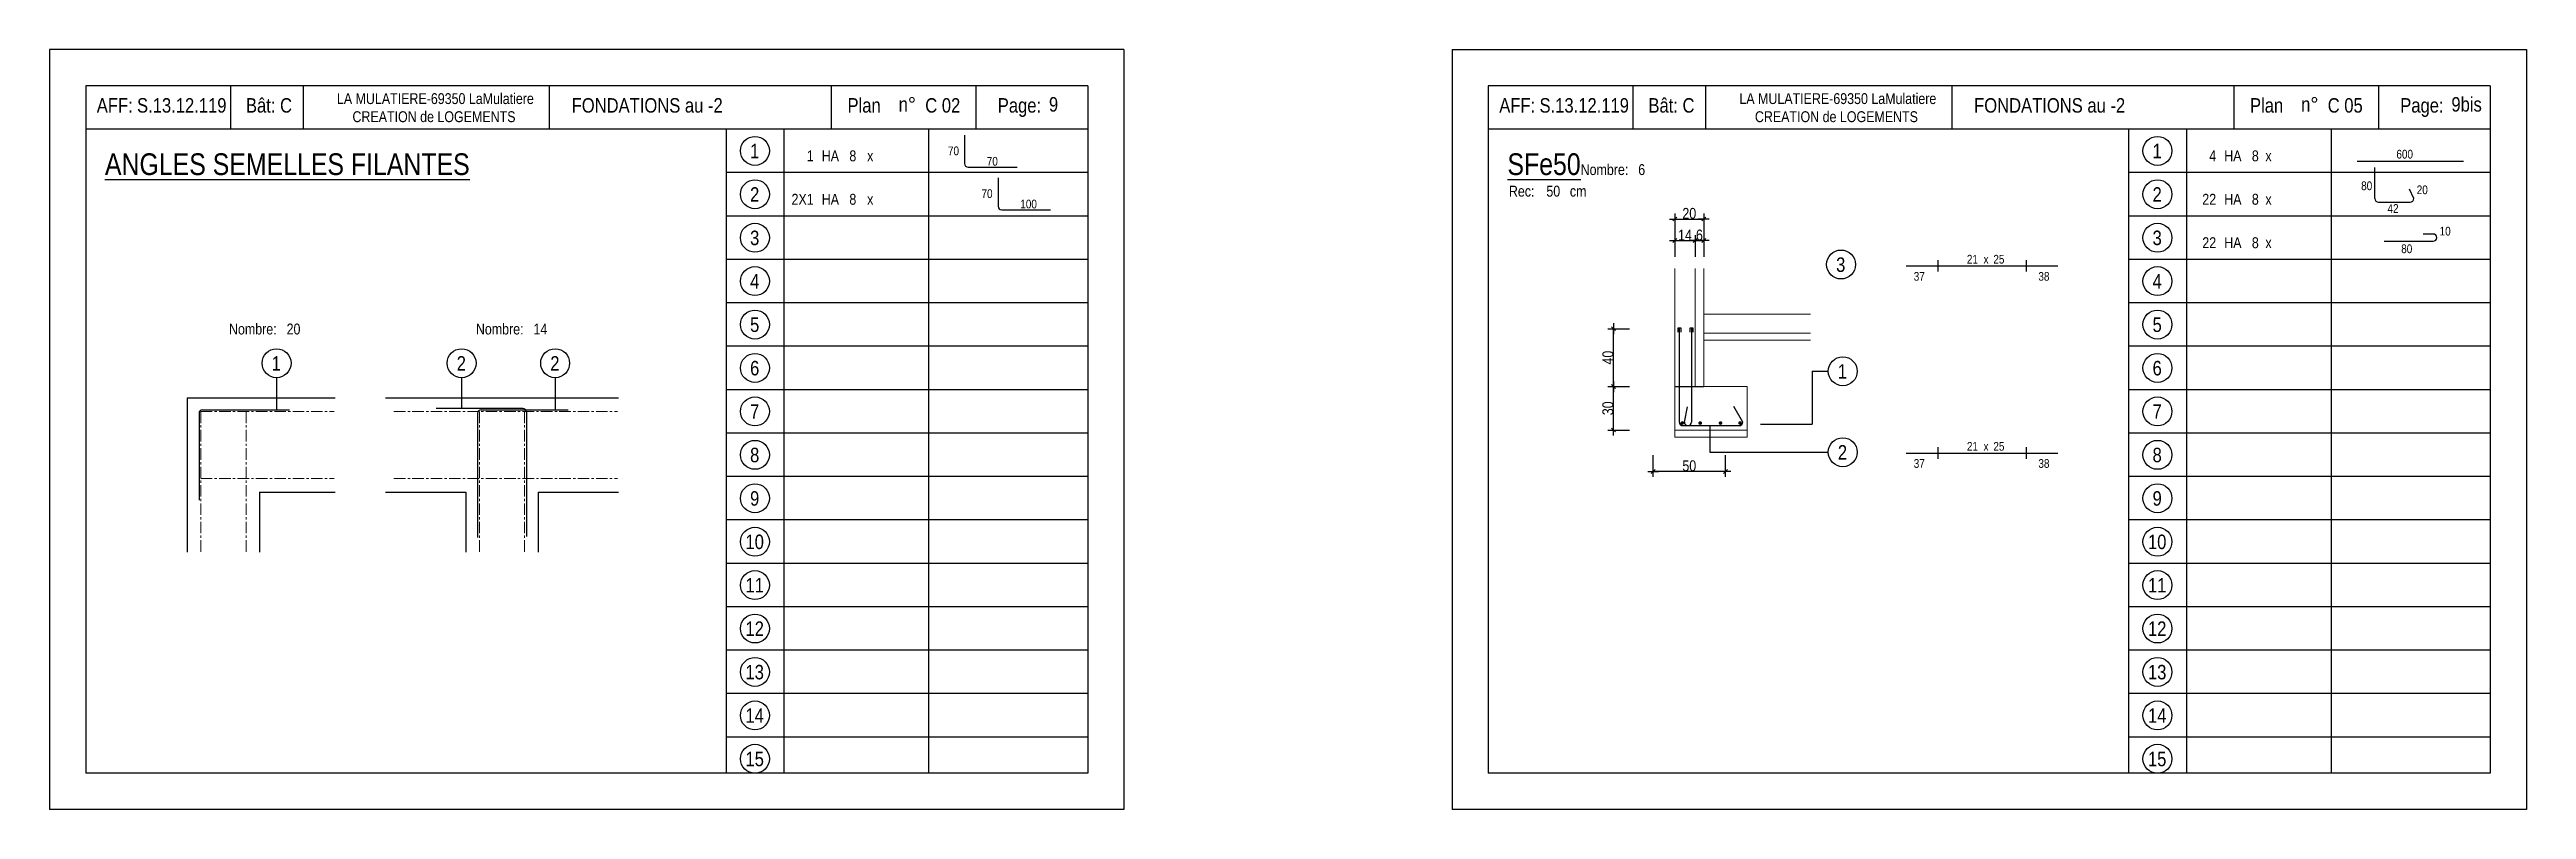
# Model space of a CAD drawing. Header units: centimetres. Extents: x -4990 to 114398, y -61489 to -12305.
# Drawn here: x 90083 to 93506, y -44350 to -43300 of the extents above; entities that cross this region are included whole.
import ezdxf
from ezdxf.enums import TextEntityAlignment as Align

# ---------------------------------------------------------------- set-up
doc = ezdxf.new("R2010")
doc.units = ezdxf.units.CM
doc.header["$LTSCALE"] = 0.5
doc.linetypes.add('AXES', pattern=[50.8, 31.75, -6.35, 6.35, -6.35])
doc.linetypes.add('TIRETPTX2', pattern=[50.8, 25.4, -12.7, 0, -12.7])
doc.layers.get('DEFPOINTS').update_dxf_attribs({"linetype": 'CONTINUOUS'})
for name, color, linetype in [('01_cote_gen', 4, 'CONTINUOUS'), ('01_fenetres', 171, 'CONTINUOUS'), ('01_linteaux', 2, 'CONTINUOUS'), ('01_texte', 230, 'CONTINUOUS'), ('AA_COTES', 2, 'CONTINUOUS')]:
    doc.layers.add(name, color=color, linetype=linetype)
doc.layers.add('01_sem', color=42, linetype='CONTINUOUS', lineweight=15)
doc.layers.add('01_tram_axes', color=2, linetype='TIRETPTX2', lineweight=9)
doc.styles.add('STYLE2', font='ARIALN.TTF')
doc.linetypes.add('ZIGZAG', pattern='A,0.00254,-5.08,[131,ltypeshp.shx,S=5.08,R=0,X=-5.08,Y=0],-10.16,[131,ltypeshp.shx,S=5.08,R=180,X=5.08,Y=0],-5.08', length=20.32254)
doc.dimstyles.new('JB25', dxfattribs={"dimscale": 0.1, "dimtxt": 150, "dimasz": 15, "dimexe": 0.1, "dimexo": 0.1, "dimgap": 0.09, "dimtad": 1, "dimdec": 1, "dimlfac": 0.5, "dimdsep": 46, "dimtxsty": 'STYLE2', "dimblk1": 'BOND_G', "dimblk2": 'BOND_D', "dimsah": 1, "dimcen": 1.5, "dimdle": 0.01, "dimse1": 1, "dimse2": 1, "dimclrd": 4, "dimclre": 2, "dimclrt": 6, "dimazin": 2, "dimtfac": 2.333333, "dimtdec": 1, "dimtix": 1, "dimtmove": 2, "dimatfit": 3, "dimldrblk": 'BOND_G', "dimfxl": 1, "dimtolj": 1, "dimtzin": 0, "dimarcsym": 0})

msp = doc.modelspace()

# ---------------------------------------------------------------- texts
at = {"layer": '01_texte', "style": 'STYLE2'}
for s, height, p in [('AFF:', 20, (90148.296, -43387.151)), ('S.13.12.119', 20, (90203.96, -43387.151)), ('Bât: C', 20, (90354.46, -43387.151)), ('LA MULATIERE-69350 LaMulatiere', 15, (90480.197, -43375.284)), ('FONDATIONS au -2', 20, (90804.618, -43387.151)), ('Plan', 20, (91185.913, -43387.151)), ('n%%D', 20, (91256.598, -43385.709)), (' C 02', 20, (91286.941, -43387.151)), ('Page:', 20, (91393.582, -43387.151)), ('9', 20, (91464.267, -43385.709)), ('AFF:', 20, (92086.663, -43387.151)), ('S.13.12.119', 20, (92142.327, -43387.151)), ('Bât: C', 20, (92292.827, -43387.151)), ('LA MULATIERE-69350 LaMulatiere', 15, (92418.564, -43375.284)), ('FONDATIONS au -2', 20, (92742.985, -43387.151)), ('Plan', 20, (93124.28, -43387.151)), ('n%%D', 20, (93194.965, -43385.709)), (' C 05', 20, (93225.308, -43387.151)), ('Page:', 20, (93331.949, -43387.151)), ('9bis', 20, (93402.634, -43385.709)), ('CREATION de LOGEMENTS', 15, (90501.679, -43400.284)), ('CREATION de LOGEMENTS', 15, (92440.046, -43400.284)), ('HA', 15, (91150.291, -43454.402)), ('8', 15, (91188.459, -43454.402)), ('70', 12, (91324.732, -43446.001)), ('HA', 15, (93088.658, -43454.402)), ('8', 15, (93126.826, -43454.402)), ('600', 12, (93326.604, -43450.583)), ('%%UANGLES SEMELLES FILANTES', 30, (90159.577, -43473.391)), ('70', 12, (91378.37, -43460.406)), ('%%USFe50', 30, (92097.944, -43473.391)), ('Nombre:', 15, (92199.142, -43473.391)), ('6', 15, (92278.765, -43473.391)), ('HA', 15, (91150.291, -43514.402)), ('8', 15, (91188.459, -43514.402)), ('70', 12, (91371.073, -43505.063)), ('100', 12, (91424.71, -43519.467)), ('Rec:', 15, (92099.999, -43503.174)), ('cm', 15, (92184.245, -43503.174)), ('HA', 15, (93088.658, -43514.402)), ('8', 15, (93126.826, -43514.402)), ('80', 12, (93277.917, -43494.237)), ('20', 12, (93354.727, -43499.825)), ('42', 12, (93314.303, -43525.671)), ('10', 12, (93386.386, -43556.93)), ('HA', 15, (93088.658, -43574.402)), ('8', 15, (93126.826, -43574.402)), ('80', 12, (93333.262, -43581.266)), ('37', 12, (92659.522, -43619.376)), ('x ', 12, (92756.019, -43595.723)), ('25', 12, (92769.568, -43595.723)), ('38', 12, (92831.812, -43619.376)), ('Nombre:', 15, (90331.037, -43693.678)), ('20', 15, (90410.66, -43693.678)), ('Nombre:', 15, (90672.254, -43693.678)), ('14', 15, (90751.877, -43693.678)), ('x ', 12, (92756.019, -43854.277)), ('25', 12, (92769.568, -43854.277)), ('37', 12, (92659.522, -43877.929)), ('38', 12, (92831.812, -43877.929))]:
    msp.add_text(s, height=height, dxfattribs=at).set_placement(p)
for s, p in [('1', (91057.596, -43440.226)), ('1', (92995.963, -43440.226)), ('2', (91057.596, -43500.226)), ('2', (92995.963, -43500.226)), ('3', (91057.596, -43560.226)), ('3', (92995.963, -43560.226)), ('4', (91057.596, -43620.226)), ('3', (92558.593, -43597.244)), ('4', (92995.963, -43620.226)), ('5', (91057.596, -43680.226)), ('5', (92995.963, -43680.226)), ('1', (90396.373, -43733.647)), ('2', (90652.101, -43733.647)), ('2', (90781.404, -43733.647)), ('6', (91057.596, -43740.226)), ('1', (92561.018, -43744.746)), ('6', (92995.963, -43740.226)), ('7', (91057.596, -43800.226)), ('7', (92995.963, -43800.226)), ('8', (91057.596, -43860.226)), ('2', (92561.018, -43856.621)), ('8', (92995.963, -43860.226)), ('9', (91057.596, -43920.226)), ('9', (92995.963, -43920.226)), ('10', (91057.596, -43980.226)), ('10', (92995.963, -43980.226)), ('11', (91057.596, -44040.226)), ('11', (92995.963, -44040.226)), ('12', (91057.596, -44100.226)), ('12', (92995.963, -44100.226)), ('13', (91057.596, -44160.226)), ('13', (92995.963, -44160.226)), ('14', (91057.596, -44220.226)), ('14', (92995.963, -44220.226)), ('15', (91057.596, -44280.226)), ('15', (92995.963, -44280.226))]:
    msp.add_text(s, height=20, dxfattribs=at).set_placement(p, align=Align.MIDDLE_CENTER)
for s, height, p in [('1', 15, (91139.089, -43454.402)), ('4', 15, (93077.457, -43454.402)), ('2X1', 15, (91139.089, -43514.402)), ('50', 15, (92170.889, -43503.174)), ('22', 15, (93077.457, -43514.402)), ('22', 15, (93077.457, -43574.402)), ('21', 12, (92748.277, -43595.723)), ('21', 12, (92748.277, -43854.277))]:
    msp.add_text(s, height=height, dxfattribs=at).set_placement(p, align=Align.RIGHT)
for s, p in [('x  ', (91222.086, -43454.402)), ('x', (93149.852, -43454.402)), ('x  ', (91222.086, -43514.402)), ('x', (93149.852, -43514.402)), ('x', (93149.852, -43574.402))]:
    msp.add_text(s, height=15, dxfattribs=at).set_placement(p, align=Align.CENTER)

# ---------------------------------------------------------------- blocks, each defined once
blk = doc.blocks.new('BOND_G')
at = {"layer": 'AA_COTES', "color": 0}
for p, q in [((5, 0), (-5, 0)), ((1.8, 1.8), (-1.8, -1.8)), ((0, -5), (0, 15))]:
    blk.add_line(p, q, dxfattribs=at)
blk = doc.blocks.new('BOND_D')
at = {"layer": 'AA_COTES', "color": 0}
for p, q in [((5, 0), (-5, 0)), ((-1.8, -1.8), (1.8, 1.8)), ((0, 5), (0, -15))]:
    blk.add_line(p, q, dxfattribs=at)
blk = doc.blocks.new('*D4654')
at = {"layer": '01_cote_gen', "color": 4, "linetype": 'Continuous', "lineweight": -2, "transparency": 16777216}
blk.add_line((92244.4, -43824.2), (92244.4, -43767.2), dxfattribs=at)
at = {"layer": 'DEFPOINTS', "color": 0, "linetype": 'Continuous'}
for p in [(92244.4, -43765.7), (92319, -43765.7), (92304, -43825.7)]:
    blk.add_point(p, dxfattribs=at)
at = {"layer": '01_cote_gen', "color": 4, "linetype": 'Continuous', "lineweight": -2, "transparency": 16777216, "xscale": 1.5, "yscale": 1.5, "zscale": 1.5}
for name, p, rotation in [('BOND_D', (92244.4, -43765.7), 90), ('BOND_G', (92244.4, -43825.7), 270)]:
    blk.add_blockref(name, p, dxfattribs=dict(at, rotation=rotation))
at = {"layer": '01_cote_gen', "color": 6, "linetype": 'Continuous', "lineweight": 0, "transparency": 16777216, "insert": (92236.8, -43795.7), "char_height": 15, "attachment_point": 5, "rotation": 90, "style": 'STYLE2'}
blk.add_mtext('\\A1;30', dxfattribs=at)
blk = doc.blocks.new('*D4655')
at = {"layer": '01_cote_gen', "color": 4, "linetype": 'Continuous', "lineweight": -2, "transparency": 16777216}
blk.add_line((92397.8, -43882.9), (92300.8, -43882.9), dxfattribs=at)
at = {"layer": 'DEFPOINTS', "color": 0, "linetype": 'Continuous'}
for p in [(92299.3, -43814.7), (92399.3, -43814.7), (92299.3, -43882.9)]:
    blk.add_point(p, dxfattribs=at)
at = {"layer": '01_cote_gen', "color": 4, "linetype": 'Continuous', "lineweight": -2, "transparency": 16777216, "xscale": 1.5, "yscale": 1.5, "zscale": 1.5, "rotation": 180}
blk.add_blockref('BOND_D', (92299.3, -43882.9), dxfattribs=at)
at = {"layer": '01_cote_gen', "color": 4, "linetype": 'Continuous', "lineweight": -2, "transparency": 16777216, "xscale": 1.5, "yscale": 1.5, "zscale": 1.5}
blk.add_blockref('BOND_G', (92399.3, -43882.9), dxfattribs=at)
at = {"layer": '01_cote_gen', "color": 6, "linetype": 'Continuous', "lineweight": 0, "transparency": 16777216, "insert": (92349.3, -43875.2), "char_height": 15, "attachment_point": 5, "style": 'STYLE2'}
blk.add_mtext('\\A1;50', dxfattribs=at)
blk = doc.blocks.new('*D4656')
at = {"layer": '01_cote_gen', "color": 4, "linetype": 'Continuous', "lineweight": -2, "transparency": 16777216}
blk.add_line((92244.4, -43764.2), (92244.4, -43687.2), dxfattribs=at)
at = {"layer": 'DEFPOINTS', "color": 0, "linetype": 'Continuous'}
for p in [(92244.4, -43685.7), (92339.3, -43685.7), (92329.3, -43765.7)]:
    blk.add_point(p, dxfattribs=at)
at = {"layer": '01_cote_gen', "color": 4, "linetype": 'Continuous', "lineweight": -2, "transparency": 16777216, "xscale": 1.5, "yscale": 1.5, "zscale": 1.5}
for name, p, rotation in [('BOND_D', (92244.4, -43685.7), 90), ('BOND_G', (92244.4, -43765.7), 270)]:
    blk.add_blockref(name, p, dxfattribs=dict(at, rotation=rotation))
at = {"layer": '01_cote_gen', "color": 6, "linetype": 'Continuous', "lineweight": 0, "transparency": 16777216, "insert": (92236.8, -43725.7), "char_height": 15, "attachment_point": 5, "rotation": 90, "style": 'STYLE2'}
blk.add_mtext('\\A1;40', dxfattribs=at)
blk = doc.blocks.new('*D4657')
at = {"layer": '01_cote_gen', "color": 4, "linetype": 'Continuous', "lineweight": -2, "transparency": 16777216}
blk.add_line((92330.8, -43564), (92355.8, -43564), dxfattribs=at)
at = {"layer": 'DEFPOINTS', "color": 0, "linetype": 'Continuous'}
for p in [(92357.3, -43564), (92329.3, -43602.8), (92357.3, -43602.8)]:
    blk.add_point(p, dxfattribs=at)
at = {"layer": '01_cote_gen', "color": 4, "linetype": 'Continuous', "lineweight": -2, "transparency": 16777216, "xscale": 1.5, "yscale": 1.5, "zscale": 1.5, "rotation": 180}
blk.add_blockref('BOND_G', (92329.3, -43564), dxfattribs=at)
at = {"layer": '01_cote_gen', "color": 4, "linetype": 'Continuous', "lineweight": -2, "transparency": 16777216, "xscale": 1.5, "yscale": 1.5, "zscale": 1.5}
blk.add_blockref('BOND_D', (92357.3, -43564), dxfattribs=at)
at = {"layer": '01_cote_gen', "color": 6, "linetype": 'Continuous', "lineweight": 0, "transparency": 16777216, "insert": (92343.3, -43556.5), "char_height": 15, "attachment_point": 5, "style": 'STYLE2'}
blk.add_mtext('\\A1;14', dxfattribs=at)
blk = doc.blocks.new('*D4658')
at = {"layer": '01_cote_gen', "color": 4, "linetype": 'Continuous', "lineweight": -2, "transparency": 16777216}
blk.add_line((92358.8, -43564), (92367.8, -43564), dxfattribs=at)
at = {"layer": 'DEFPOINTS', "color": 0, "linetype": 'Continuous'}
for p in [(92357.3, -43571.5), (92369.3, -43564), (92369.3, -43602.8)]:
    blk.add_point(p, dxfattribs=at)
at = {"layer": '01_cote_gen', "color": 4, "linetype": 'Continuous', "lineweight": -2, "transparency": 16777216, "xscale": 1.5, "yscale": 1.5, "zscale": 1.5, "rotation": 180}
blk.add_blockref('BOND_G', (92357.3, -43564), dxfattribs=at)
at = {"layer": '01_cote_gen', "color": 4, "linetype": 'Continuous', "lineweight": -2, "transparency": 16777216, "xscale": 1.5, "yscale": 1.5, "zscale": 1.5}
blk.add_blockref('BOND_D', (92369.3, -43564), dxfattribs=at)
at = {"layer": '01_cote_gen', "color": 6, "linetype": 'Continuous', "lineweight": 0, "transparency": 16777216, "insert": (92363.3, -43556.4), "char_height": 15, "attachment_point": 5, "style": 'STYLE2'}
blk.add_mtext('\\A1;6', dxfattribs=at)
blk = doc.blocks.new('*D4659')
at = {"layer": '01_cote_gen', "color": 4, "linetype": 'Continuous', "lineweight": -2, "transparency": 16777216}
blk.add_line((92330.8, -43534.2), (92367.8, -43534.2), dxfattribs=at)
at = {"layer": 'DEFPOINTS', "color": 0, "linetype": 'Continuous'}
for p in [(92369.3, -43534.2), (92329.3, -43571.5), (92369.3, -43571.5)]:
    blk.add_point(p, dxfattribs=at)
at = {"layer": '01_cote_gen', "color": 4, "linetype": 'Continuous', "lineweight": -2, "transparency": 16777216, "xscale": 1.5, "yscale": 1.5, "zscale": 1.5, "rotation": 180}
blk.add_blockref('BOND_G', (92329.3, -43534.2), dxfattribs=at)
at = {"layer": '01_cote_gen', "color": 4, "linetype": 'Continuous', "lineweight": -2, "transparency": 16777216, "xscale": 1.5, "yscale": 1.5, "zscale": 1.5}
blk.add_blockref('BOND_D', (92369.3, -43534.2), dxfattribs=at)
at = {"layer": '01_cote_gen', "color": 6, "linetype": 'Continuous', "lineweight": 0, "transparency": 16777216, "insert": (92349.3, -43526.5), "char_height": 15, "attachment_point": 5, "style": 'STYLE2'}
blk.add_mtext('\\A1;20', dxfattribs=at)

# ---------------------------------------------------------------- dimensions: what is measured, and where the dimension line sits
at = {"layer": '01_cote_gen', "linetype": 'Continuous', "lineweight": 0}
for base, p1, p2, picture, middle in [((92369.336, -43534.217), (92329.336, -43571.537), (92369.336, -43571.537), '*D4659', (92349.336, -43526.549)), ((92357.336, -43564.037), (92329.336, -43602.764), (92357.336, -43602.764), '*D4657', (92343.336, -43556.498)), ((92369.336, -43564.037), (92357.336, -43571.537), (92369.336, -43602.764), '*D4658', (92363.336, -43556.37)), ((92299.336, -43882.887), (92399.336, -43814.701), (92299.336, -43814.701), '*D4655', (92349.336, -43875.219))]:
    dim = msp.add_linear_dim(base=base, p1=p1, p2=p2, dimstyle='JB25', dxfattribs=at)
    dim.commit()
    dim.dimension.update_dxf_attribs({"geometry": picture, "text_midpoint": middle})
for base, p1, p2, picture, middle in [((92244.445, -43685.701), (92329.336, -43765.701), (92339.336, -43685.701), '*D4656', (92236.778, -43725.701)), ((92244.445, -43765.701), (92303.954, -43825.701), (92318.954, -43765.701), '*D4654', (92236.778, -43795.701))]:
    dim = msp.add_linear_dim(base=base, p1=p1, p2=p2, angle=90, dimstyle='JB25', dxfattribs=at)
    dim.commit()
    dim.dimension.update_dxf_attribs({"geometry": picture, "text_midpoint": middle})

# ---------------------------------------------------------------- linework, layer by layer
at = {"layer": '01_cote_gen', "ltscale": 2}
msp.add_line((93377.4, -43554.884), (93363.446, -43554.884), dxfattribs=at)
at = {"layer": '01_fenetres', "ltscale": 30}
for p, q in [((90133, -43350), (90133, -44300)), ((90133, -43350), (90133, -44300)), ((90133, -43350), (90133, -44300)), ((91518, -43350), (90133, -43350)), ((90333, -43350), (90333, -43410)), ((90433.5, -43350), (90433.5, -43410)), ((90773.673, -43350), (90773.673, -43410)), ((91163.868, -43410), (91163.868, -43350)), ((91363.868, -43410), (91363.868, -43350)), ((91518, -43350), (91518, -44300)), ((92071.367, -43350), (92071.367, -44300)), ((92071.367, -43350), (92071.367, -44300)), ((92071.367, -43350), (92071.367, -44300)), ((93456.367, -43350), (92071.367, -43350)), ((92271.367, -43350), (92271.367, -43410)), ((92371.867, -43350), (92371.867, -43410)), ((92712.04, -43350), (92712.04, -43410)), ((93102.235, -43410), (93102.235, -43350)), ((93302.235, -43410), (93302.235, -43350)), ((93456.367, -43350), (93456.367, -44300)), ((91518, -43410), (90133, -43410)), ((93456.367, -43410), (92071.367, -43410)), ((91518, -44300), (90133, -44300)), ((93456.367, -44300), (92071.367, -44300))]:
    msp.add_line(p, q, dxfattribs=at)
at = {"layer": '01_linteaux', "linetype": 'Continuous'}
for p, q in [((91347.636, -43418.34), (91347.636, -43457.558)), ((91352.636, -43462.558), (91420.22, -43462.558)), ((93272.221, -43454.072), (93419.333, -43454.072)), ((93296.873, -43505.779), (93296.873, -43462.837)), ((91393.976, -43477.402), (91393.976, -43516.619)), ((93301.873, -43510.779), (93345.741, -43510.779)), ((93350.741, -43505.779), (93344.855, -43492.766)), ((91398.976, -43521.619), (91466.56, -43521.619)), ((93309.817, -43564.884), (93377.4, -43564.884)), ((92335.336, -43685.701), (92335.336, -43814.701)), ((92352.489, -43685.701), (92352.489, -43814.701)), ((90289.601, -43802.665), (90289.601, -43922.665)), ((90294.601, -43797.665), (90414.601, -43797.665)), ((90737.131, -43796.042), (90617.131, -43796.042)), ((90674.631, -43802.665), (90674.631, -43974.288)), ((90679.631, -43797.665), (90799.631, -43797.665)), ((90742.131, -43801.042), (90742.131, -43972.665)), ((92342.489, -43814.701), (92346.992, -43793.749)), ((92423.336, -43814.701), (92410.836, -43793.05)), ((92340.336, -43819.701), (92418.336, -43819.701))]:
    msp.add_line(p, q, dxfattribs=at)
for centre, start, end in [((91352.636, -43457.558), 180, 270), ((93301.873, -43505.779), 180, 270), ((93345.741, -43505.779), 270, 0), ((91398.976, -43516.619), 180, 270), ((93377.4, -43559.884), 0, 90), ((93377.4, -43559.884), 270, 0), ((90294.601, -43802.665), 90, 180), ((90679.631, -43802.665), 90, 180), ((90737.131, -43801.042), 0, 90), ((92340.336, -43814.701), 180, 270), ((92347.489, -43814.701), 180, 270), ((92347.489, -43814.701), 270, 0), ((92418.336, -43814.701), 270, 0)]:
    msp.add_arc(centre, 5, start, end, dxfattribs=at)
at = {"layer": '01_sem', "lineweight": 0, "ltscale": 7}
for p, q in [((92329.336, -43602.764), (92329.336, -43765.701)), ((92357.336, -43602.764), (92357.336, -43765.701)), ((92369.336, -43602.764), (92369.336, -43765.701)), ((92369.336, -43665.701), (92516.877, -43665.701)), ((92369.336, -43691.701), (92516.877, -43691.701)), ((92369.336, -43701.701), (92516.877, -43701.701)), ((92329.336, -43765.701), (92329.336, -43835.701)), ((92429.336, -43765.701), (92429.336, -43835.701)), ((92329.336, -43825.701), (92429.336, -43825.701)), ((92329.336, -43835.701), (92429.336, -43835.701))]:
    msp.add_line(p, q, dxfattribs=at)
at = {"layer": '01_sem', "linetype": 'Continuous', "lineweight": 0}
msp.add_line((92369.336, -43765.701), (92429.336, -43765.701), dxfattribs=at)
at = {"layer": '01_texte', "ltscale": 30}
for p, q in [((90083, -43300), (90083, -44350)), ((90083, -43300), (90083, -44350)), ((91568, -43300), (90083, -43300)), ((91568, -43300), (91568, -44350)), ((91568, -43300), (91568, -44350)), ((92021.367, -43300), (92021.367, -44350)), ((92021.367, -43300), (93506.367, -43300)), ((93506.367, -43300), (93506.367, -44350)), ((93506.367, -43300), (93506.367, -44350)), ((91018, -43410), (91018, -44300)), ((91098, -43410), (91098, -44300)), ((91298, -43410), (91298, -44300)), ((92956.367, -43410), (92956.367, -44300)), ((93036.367, -43410), (93036.367, -44300)), ((93236.367, -43410), (93236.367, -44300)), ((91518, -43470), (91018, -43470)), ((93456.367, -43470), (92956.367, -43470)), ((91518, -43530), (91018, -43530)), ((93456.367, -43530), (92956.367, -43530)), ((91518, -43590), (91018, -43590)), ((93456.367, -43590), (92956.367, -43590)), ((91518, -43650), (91018, -43650)), ((93456.367, -43650), (92956.367, -43650)), ((91518, -43710), (91018, -43710)), ((92333.94, -43690.617), (92333.94, -43684.352)), ((92333.94, -43684.352), (92337.678, -43684.352)), ((92337.678, -43684.352), (92337.678, -43690.617)), ((92350.643, -43690.617), (92350.643, -43684.352)), ((92350.643, -43684.352), (92354.381, -43684.352)), ((92354.381, -43684.352), (92354.381, -43690.617)), ((93456.367, -43710), (92956.367, -43710)), ((91518, -43770), (91018, -43770)), ((93456.367, -43770), (92956.367, -43770)), ((91518, -43830), (91018, -43830)), ((93456.367, -43830), (92956.367, -43830)), ((91518, -43890), (91018, -43890)), ((93456.367, -43890), (92956.367, -43890)), ((91518, -43950), (91018, -43950)), ((93456.367, -43950), (92956.367, -43950)), ((91518, -44010), (91018, -44010)), ((93456.367, -44010), (92956.367, -44010)), ((91518, -44070), (91018, -44070)), ((93456.367, -44070), (92956.367, -44070)), ((91518, -44130), (91018, -44130)), ((93456.367, -44130), (92956.367, -44130)), ((91518, -44190), (91018, -44190)), ((93456.367, -44190), (92956.367, -44190)), ((91518, -44250), (91018, -44250)), ((93456.367, -44250), (92956.367, -44250)), ((91568, -44350), (90083, -44350)), ((93506.367, -44350), (92021.367, -44350))]:
    msp.add_line(p, q, dxfattribs=at)
at = {"layer": '01_texte', "linetype": 'Continuous'}
for p, q in [((92648.895, -43598.959), (92858.53, -43598.959)), ((92692.717, -43590.826), (92692.717, -43606.769)), ((92814.708, -43590.826), (92814.708, -43606.769)), ((92519.127, -43744.52), (92541.421, -43744.52)), ((92519.127, -43744.52), (92519.127, -43817.607)), ((90273.351, -43781.415), (90273.351, -43994.554)), ((90273.351, -43781.415), (90477.906, -43781.415)), ((90396.777, -43753.422), (90396.777, -43797.665)), ((90547.266, -43781.415), (90869.497, -43781.415)), ((90652.505, -43753.422), (90652.505, -43796.042)), ((90781.807, -43753.422), (90781.807, -43797.665)), ((92447.898, -43817.607), (92519.127, -43817.607)), ((92377.928, -43819.701), (92377.928, -43856.395)), ((92692.717, -43849.379), (92692.717, -43865.323)), ((92814.708, -43849.379), (92814.708, -43865.323)), ((92377.928, -43856.395), (92541.421, -43856.395)), ((92648.895, -43857.513), (92858.53, -43857.513)), ((90373.351, -43911.415), (90373.351, -43994.554)), ((90373.351, -43911.415), (90477.906, -43911.415)), ((90547.266, -43911.415), (90658.381, -43911.415)), ((90658.381, -43911.415), (90658.381, -43994.554)), ((90758.381, -43911.415), (90758.381, -43994.554)), ((90758.381, -43911.415), (90869.497, -43911.415))]:
    msp.add_line(p, q, dxfattribs=at)
at = {"layer": '01_texte', "linetype": 'ZIGZAG', "ltscale": 0.5}
msp.add_line((92329.336, -43765.701), (92369.336, -43765.701), dxfattribs=at)
at = {"layer": '01_texte', "const_width": 2.5, "flags": 128}
for points in [[(92338.265, -43816.078, 1), (92340.765, -43816.078, 1)], [(92363.159, -43816.078, 1), (92365.659, -43816.078, 1)], [(92391.229, -43816.078, 1), (92393.729, -43816.078, 1)], [(92418.265, -43816.078, 1), (92420.765, -43816.078, 1)]]:
    msp.add_lwpolyline(points, format="xyb", close=True, dxfattribs=at)
at = {"layer": '01_texte'}
for centre in [(91058, -43440), (92996.367, -43440), (91058, -43500), (92996.367, -43500), (91058, -43560), (92996.367, -43560), (92558.997, -43597.018), (91058, -43620), (92996.367, -43620), (91058, -43680), (92996.367, -43680), (90396.777, -43733.422), (90652.505, -43733.422), (90781.807, -43733.422), (91058, -43740), (92561.421, -43744.52), (92996.367, -43740), (91058, -43800), (92996.367, -43800), (91058, -43860), (92561.421, -43856.395), (92996.367, -43860), (91058, -43920), (92996.367, -43920), (91058, -43980), (92996.367, -43980), (91058, -44040), (92996.367, -44040), (91058, -44100), (92996.367, -44100), (91058, -44160), (92996.367, -44160), (91058, -44220), (92996.367, -44220), (91058, -44280), (92996.367, -44280)]:
    msp.add_circle(centre, 20, dxfattribs=at)
at = {"layer": '01_tram_axes', "linetype": 'AXES'}
for p, q in [((90292.101, -43800.165), (90292.101, -43994.554)), ((90292.101, -43800.165), (90476.59, -43800.165)), ((90354.601, -43800.165), (90354.601, -43994.554)), ((90558.983, -43800.165), (90868.181, -43800.165)), ((90677.131, -43800.165), (90677.131, -43994.554)), ((90739.631, -43800.165), (90739.631, -43994.554)), ((90292.101, -43892.665), (90476.59, -43892.665)), ((90558.983, -43892.665), (90868.181, -43892.665))]:
    msp.add_line(p, q, dxfattribs=at)

msp.set_redraw_order([(e.dxf.handle, doc.entitydb.next_handle()) for e in msp.query("TEXT MTEXT ATTDEF DIMENSION ARC_DIMENSION")])  # texts and dimensions are drawn at this point

doc.saveas('drawing.dxf')
